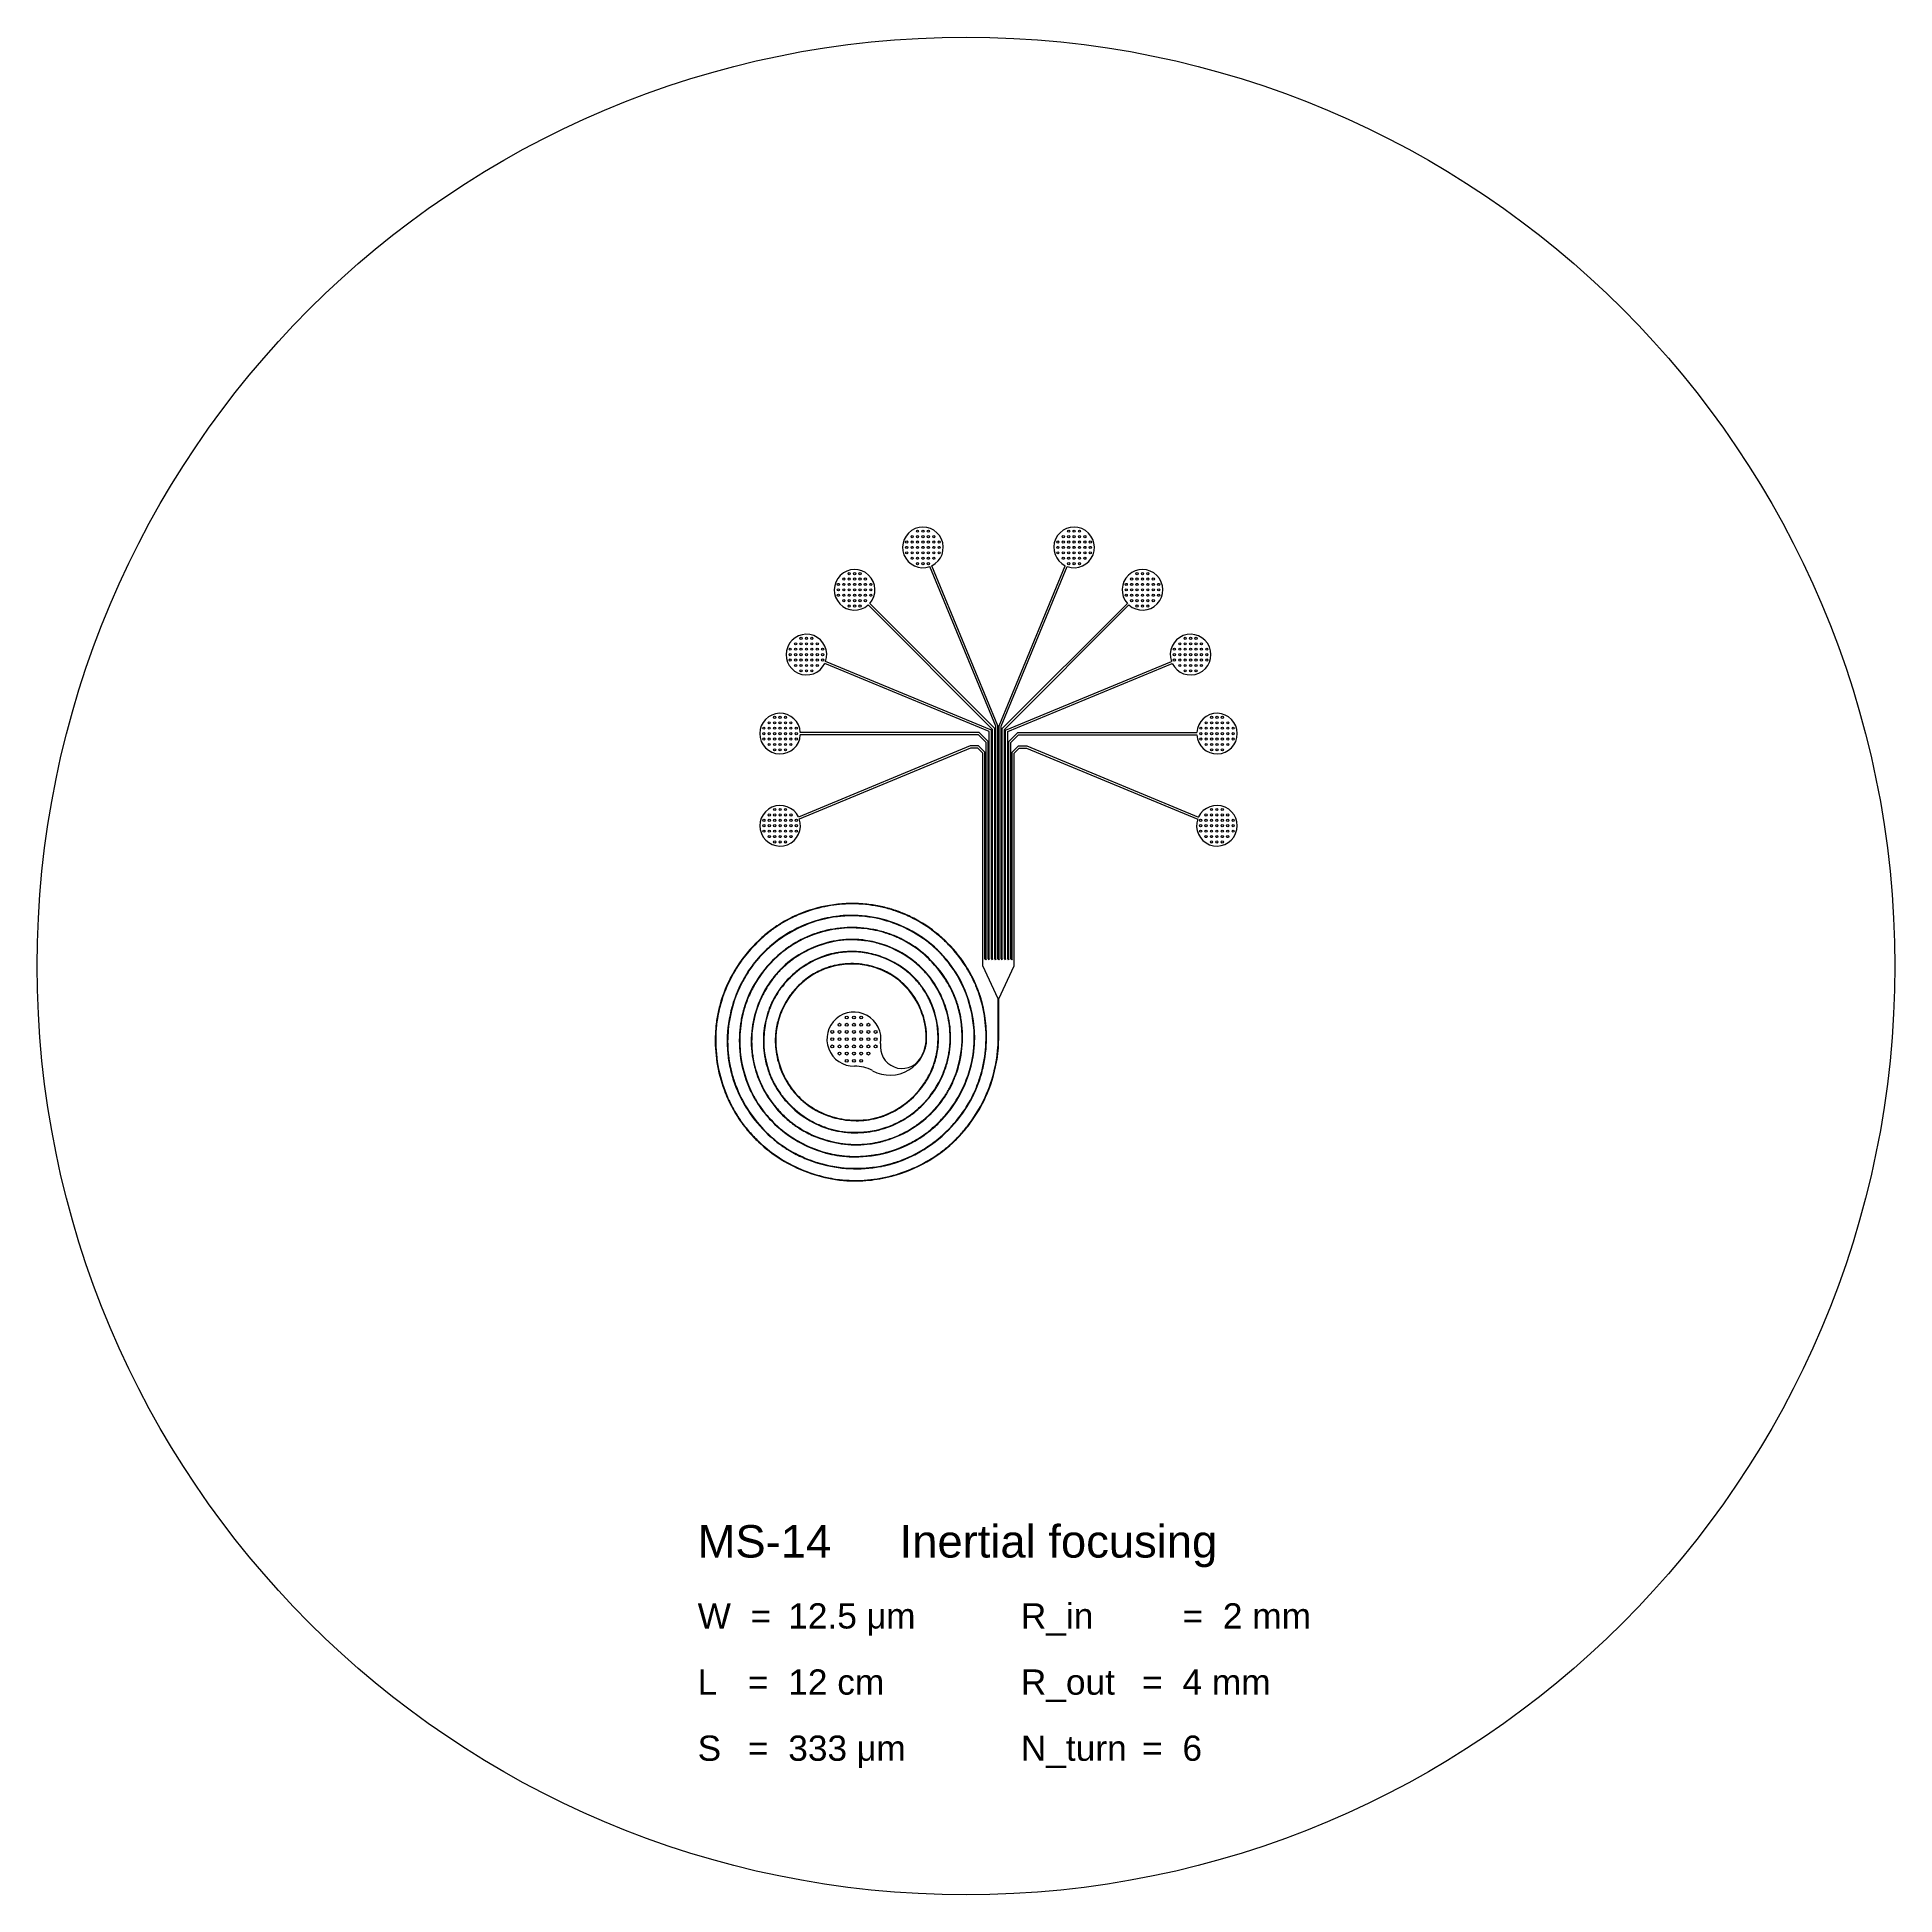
# Model space of a CAD drawing. Header units: millimetres. Extents: x 18289 to 282074, y 113800 to 372198.
# Drawn here: x 18289 to 69789, y 113800 to 165300 of the extents above; entities that cross this region are included whole.
import ezdxf

# ---------------------------------------------------------------- set-up
doc = ezdxf.new("R2010")
doc.units = ezdxf.units.MM
doc.layers.add('Clear', color=140, linetype='Continuous')
doc.layers.add('Opaque', color=30, linetype='Continuous')
doc.styles.get("Standard").update_dxf_attribs({"font": 'arial.ttf'})

msp = doc.modelspace()

# ---------------------------------------------------------------- texts
at = {"layer": 'Clear', "insert": (36599, 124050), "char_height": 280, "attachment_point": 1}
msp.add_mtext_dynamic_manual_height_columns('{\\H3.2143x;MS-14^I^IInertial focusing\\H0.83335x;\\P\\H0.53332x; \\P\\H1.75x;W  =^I 12.5 \\fSymbol|b0|i0|c2|p18;m\\fArial|b0|i0|c0|p34;m^I^I^IR_in ^I^I=^I2 mm\\H1.0714x; \\P\\H0.53332x; \\P\\H1.75x;L^I =^I 12 cm^I^I^I^IR_out ^I=^I4 mm\\H1.0714x;\\P\\H0.53332x; \\P\\H1.7501x;S ^I =^I 333 \\fSymbol|b0|i0|c2|p18;m\\fArial|b0|i0|c0|p34;m^I^I^IN_turn^I=^I6\\H1.0714x;^I}', width=17445.26, gutter_width=12.5, heights=[7318], dxfattribs=at)

# ---------------------------------------------------------------- linework, layer by layer
at = {"layer": 'Clear'}
for p, q in [((44865, 146200), (43033, 150624)), ((44925, 146212), (43088, 150647)), ((44955, 146212), (46792, 150647)), ((45015, 146200), (46847, 150624)), ((44775, 146110), (41326, 149559)), ((44835, 146135), (41368, 149602)), ((45045, 146135), (48512, 149602)), ((45105, 146110), (48555, 149559)), ((44685, 146050), (40123, 147940)), ((44745, 146090), (40146, 147995)), ((45135, 146090), (49735, 147995)), ((45195, 146050), (49757, 147940)), ((44408, 146022), (39445, 146022)), ((44383, 145962), (39445, 145962)), ((44595, 145750), (44383, 145962)), ((44655, 145775), (44408, 146022)), ((44595, 139750), (44595, 145750)), ((44655, 139750), (44655, 145775)), ((44685, 139750), (44685, 146050)), ((44745, 139750), (44745, 146090)), ((44775, 139750), (44775, 146110)), ((44835, 139750), (44835, 146135)), ((44865, 139750), (44865, 146200)), ((44925, 139750), (44925, 146212)), ((44955, 139750), (44955, 146212)), ((45015, 139750), (45015, 146200)), ((45045, 139750), (45045, 146135)), ((45105, 139750), (45105, 146110)), ((45135, 139750), (45135, 146090)), ((45195, 139750), (45195, 146050)), ((45225, 145775), (45472, 146022)), ((45225, 139750), (45225, 145775)), ((45285, 145750), (45497, 145962)), ((45285, 139750), (45285, 145750)), ((45472, 146022), (50436, 146022)), ((45497, 145962), (50436, 145962)), ((44152, 145651), (39394, 143680)), ((44164, 145591), (39416, 143625)), ((44389, 145651), (44152, 145651)), ((44364, 145591), (44164, 145591)), ((44505, 145450), (44364, 145591)), ((44565, 145475), (44389, 145651)), ((44505, 139550), (44505, 145450)), ((44565, 139750), (44565, 145475)), ((45315, 145475), (45492, 145651)), ((45315, 139750), (45315, 145475)), ((45375, 145450), (45517, 145591)), ((45375, 139550), (45375, 145450)), ((45492, 145651), (45728, 145651)), ((45517, 145591), (45717, 145591)), ((45717, 145591), (50464, 143625)), ((45728, 145651), (50487, 143680)), ((44565, 139750), (44580, 139724)), ((44595, 139750), (44580, 139724)), ((44655, 139750), (44670, 139724)), ((44685, 139750), (44670, 139724)), ((44745, 139750), (44760, 139724)), ((44775, 139750), (44760, 139724)), ((44835, 139750), (44850, 139724)), ((44865, 139750), (44850, 139724)), ((44925, 139750), (44940, 139724)), ((44955, 139750), (44940, 139724)), ((45015, 139750), (45030, 139724)), ((45045, 139750), (45030, 139724)), ((45105, 139750), (45120, 139724)), ((45135, 139750), (45120, 139724)), ((45195, 139750), (45210, 139724)), ((45225, 139750), (45210, 139724)), ((45285, 139750), (45300, 139724)), ((45315, 139750), (45300, 139724)), ((44934, 138636), (44505, 139550)), ((44946, 138636), (45375, 139550)), ((44934, 137522), (44934, 138636)), ((44946, 137522), (44946, 138636))]:
    msp.add_line(p, q, dxfattribs=at)
for centre, radius, start, end in [((42845, 151154), 563, 295.5572, 289.4428), ((47035, 151154), 563, 250.5572, 244.4428), ((40950, 149978), 563, 318.0572, 311.9428), ((48931, 149978), 563, 228.0572, 221.9428), ((39615, 148182), 563, 340.5572, 334.4428), ((50265, 148182), 563, 205.5572, 199.4428), ((38883, 145992), 563, 3.0572, 356.9428), ((50997, 145992), 563, 183.0572, 176.9428), ((38886, 143438), 563, 25.5572, 19.4428), ((50994, 143438), 563, 160.5572, 154.4428), ((40932, 137522), 750, 350.8837, 271.0177), ((41933, 137537), 1014, 241.242, 0.5181), ((41933, 137534), 1001, 325.7216, 0.696), ((42265, 137308), 600, 170.8837, 325.7216), ((40963, 135773), 1000, 61.1599, 91.0177)]:
    msp.add_arc(centre, radius, start, end, dxfattribs=at)
for points, knots in [([(42947, 137547), (42947, 137557), (42947, 137567), (42947, 137593), (42947, 137608), (42946, 137628), (42946, 137633), (42946, 137646), (42945, 137654), (42945, 137669), (42944, 137676), (42943, 137699), (42942, 137715), (42938, 137761), (42935, 137791), (42923, 137882), (42912, 137943), (42861, 138167), (42804, 138327), (42652, 138631), (42558, 138774), (42337, 139033), (42211, 139149), (42051, 139261), (42033, 139273), (41976, 139310), (41938, 139332), (41861, 139376), (41821, 139396), (41700, 139453), (41617, 139485), (41336, 139576), (41130, 139610), (40716, 139620), (40507, 139596), (40265, 139529), (40224, 139516), (40154, 139492), (40125, 139481), (40080, 139463), (40062, 139456), (40029, 139442), (40013, 139435), (39982, 139420), (39966, 139413), (39935, 139397), (39919, 139389), (39873, 139365), (39842, 139348), (39753, 139295), (39694, 139256), (39526, 139131), (39421, 139037), (39231, 138830), (39145, 138717), (38982, 138451), (38909, 138295), (38842, 138094), (38831, 138055), (38811, 137982), (38803, 137948), (38790, 137884), (38784, 137854), (38776, 137804), (38773, 137785), (38764, 137722), (38760, 137678), (38754, 137591), (38752, 137548), (38751, 137417), (38755, 137329), (38787, 137047), (38835, 136854), (38980, 136485), (39076, 136309), (39221, 136113), (39249, 136078), (39335, 135975), (39397, 135910), (39478, 135836), (39492, 135823), (39521, 135797), (39536, 135785), (39566, 135760), (39581, 135748), (39627, 135712), (39658, 135689), (39754, 135623), (39820, 135582), (40055, 135453), (40234, 135383), (40605, 135287), (40797, 135262), (41182, 135260), (41375, 135283), (41582, 135337), (41601, 135342), (41637, 135353), (41654, 135358), (41688, 135369), (41705, 135374), (41762, 135394), (41802, 135409), (41920, 135458), (41997, 135495), (42236, 135628), (42389, 135739), (42666, 135995), (42790, 136139), (43000, 136454), (43086, 136624), (43164, 136846), (43177, 136887), (43195, 136947), (43199, 136965), (43208, 137000), (43213, 137017), (43225, 137070), (43233, 137105), (43252, 137212), (43262, 137284), (43285, 137555), (43276, 137756), (43211, 138152), (43153, 138346), (42992, 138716), (42889, 138891), (42742, 139076), (42721, 139102), (42686, 139142), (42672, 139157), (42645, 139187), (42632, 139201), (42590, 139244), (42562, 139272), (42503, 139327), (42473, 139353), (42381, 139430), (42317, 139479), (42118, 139614), (41976, 139691), (41679, 139817), (41524, 139866), (41208, 139933), (41046, 139951), (40840, 139953), (40797, 139952), (40667, 139946), (40580, 139937), (40472, 139920), (40450, 139916), (40405, 139908), (40383, 139903), (40317, 139889), (40274, 139878), (40144, 139841), (40058, 139811), (39807, 139709), (39647, 139622), (39348, 139415), (39209, 139296), (38960, 139030), (38849, 138884), (38734, 138688), (38712, 138649), (38677, 138581), (38662, 138552), (38639, 138502), (38630, 138482), (38613, 138441), (38604, 138420), (38587, 138379), (38579, 138358), (38555, 138290), (38539, 138243), (38496, 138100), (38474, 138003), (38422, 137702), (38412, 137494), (38441, 137081), (38481, 136876), (38560, 136632), (38577, 136585), (38609, 136503), (38624, 136467), (38654, 136401), (38667, 136372), (38696, 136315), (38711, 136287), (38756, 136204), (38788, 136150), (38891, 135993), (38967, 135893), (39203, 135627), (39379, 135474), (39766, 135219), (39977, 135117), (40229, 135036), (40260, 135027), (40320, 135010), (40351, 135002), (40413, 134988), (40444, 134981), (40537, 134963), (40599, 134953), (40788, 134930), (40915, 134924), (41261, 134933), (41479, 134965), (41902, 135083), (42107, 135168), (42320, 135291), (42341, 135304), (42384, 135331), (42405, 135344), (42446, 135372), (42467, 135386), (42547, 135442), (42605, 135487), (42774, 135629), (42878, 135733), (43069, 135958), (43155, 136078), (43302, 136321), (43363, 136443), (43437, 136622), (43457, 136676), (43512, 136838), (43542, 136949), (43569, 137088), (43574, 137114), (43582, 137168), (43586, 137194), (43593, 137247), (43596, 137274), (43605, 137363), (43609, 137426), (43615, 137614), (43609, 137740), (43570, 138089), (43517, 138311), (43358, 138735), (43253, 138938), (43091, 139170), (43059, 139214), (43004, 139282), (42984, 139307), (42941, 139356), (42920, 139380), (42849, 139456), (42799, 139506), (42642, 139651), (42529, 139739), (42212, 139951), (41996, 140058), (41602, 140195), (41429, 140237), (41205, 140268), (41156, 140274), (41079, 140280), (41051, 140282), (40999, 140285), (40976, 140286), (40930, 140287), (40906, 140287), (40824, 140287), (40765, 140285), (40589, 140273), (40472, 140258), (40112, 140187), (39875, 140107), (39427, 139887), (39217, 139748), (38986, 139544), (38944, 139504), (38886, 139445), (38868, 139427), (38834, 139390), (38817, 139372), (38766, 139315), (38734, 139276), (38640, 139158), (38581, 139075), (38402, 138790), (38300, 138574), (38153, 138123), (38107, 137888), (38087, 137597), (38084, 137544), (38084, 137449), (38084, 137408), (38086, 137341), (38088, 137314), (38091, 137257), (38094, 137227), (38100, 137167), (38103, 137137), (38115, 137047), (38125, 136987), (38160, 136809), (38191, 136692), (38307, 136345), (38414, 136122), (38680, 135708), (38839, 135518), (39063, 135313), (39105, 135276), (39176, 135218), (39204, 135196), (39260, 135154), (39289, 135134), (39346, 135094), (39375, 135074), (39464, 135017), (39525, 134982), (39710, 134882), (39839, 134824), (40197, 134693), (40432, 134637), (40910, 134584), (41153, 134586), (41425, 134624), (41457, 134629), (41521, 134640), (41552, 134646), (41616, 134659), (41647, 134666), (41742, 134690), (41804, 134707), (41989, 134766), (42110, 134814), (42453, 134976), (42666, 135110), (43053, 135428), (43227, 135611), (43409, 135859), (43441, 135906), (43487, 135977), (43501, 136000), (43530, 136047), (43543, 136071), (43570, 136119), (43584, 136143), (43622, 136216), (43646, 136265), (43715, 136415), (43755, 136518), (43868, 136859), (43916, 137107), (43954, 137607), (43942, 137859), (43889, 138163), (43878, 138218), (43855, 138315), (43844, 138356), (43825, 138425), (43817, 138452), (43800, 138506), (43791, 138533), (43772, 138587), (43763, 138614), (43725, 138713), (43695, 138784), (43595, 138995), (43518, 139131), (43288, 139472), (43118, 139667), (42736, 140010), (42523, 140158), (42254, 140298), (42213, 140318), (42144, 140350), (42116, 140362), (42061, 140386), (42033, 140397), (41948, 140430), (41892, 140450), (41719, 140505), (41602, 140535), (41240, 140606), (40990, 140624), (40492, 140603), (40243, 140563), (39948, 140477), (39894, 140460), (39800, 140427), (39760, 140412), (39692, 140385), (39664, 140373), (39608, 140349), (39581, 140336), (39526, 140311), (39499, 140297), (39405, 140249), (39339, 140212), (39145, 140094), (39021, 140006), (38690, 139732), (38498, 139526), (38173, 139071), (38040, 138822), (37931, 138526), (37919, 138493), (37899, 138431), (37891, 138403), (37874, 138347), (37866, 138319), (37851, 138263), (37844, 138234), (37824, 138149), (37812, 138091), (37782, 137918), (37768, 137802), (37743, 137419), (37759, 137150), (37856, 136623), (37937, 136366), (38075, 136068), (38101, 136015), (38150, 135922), (38172, 135883), (38212, 135816), (38228, 135789), (38262, 135735), (38280, 135708), (38334, 135629), (38371, 135578), (38488, 135426), (38572, 135330), (38849, 135047), (39061, 134879), (39519, 134597), (39766, 134484), (40080, 134385), (40137, 134369), (40245, 134342), (40296, 134331), (40372, 134315), (40397, 134311), (40447, 134302), (40472, 134298), (40548, 134287), (40599, 134280), (40751, 134265), (40854, 134260), (41264, 134258), (41572, 134300), (42167, 134467), (42454, 134591), (42772, 134788), (42825, 134823), (42903, 134877), (42928, 134896), (42978, 134933), (43002, 134952), (43079, 135013), (43130, 135056), (43279, 135191), (43373, 135287), (43688, 135653), (43876, 135954), (44151, 136600), (44239, 136945), (44271, 137327), (44273, 137358), (44276, 137419), (44278, 137449), (44280, 137540), (44280, 137601), (44275, 137784), (44264, 137906), (44206, 138316), (44128, 138601), (43901, 139144), (43753, 139401), (43536, 139684), (43497, 139732), (43423, 139818), (43390, 139855), (43334, 139913), (43313, 139935), (43236, 140012), (43177, 140067), (42996, 140223), (42868, 140318), (42484, 140564), (42213, 140692), (41646, 140876), (41351, 140933), (40989, 140952), (40926, 140954), (40829, 140954), (40795, 140953), (40733, 140951), (40704, 140950), (40621, 140945), (40566, 140940), (40404, 140922), (40296, 140905), (39975, 140837), (39765, 140772), (39292, 140575), (39035, 140428), (38731, 140201), (38665, 140146), (38470, 139977), (38349, 139854), (38217, 139697), (38196, 139672), (38129, 139588), (38085, 139528), (37958, 139345), (37882, 139217), (37669, 138804), (37563, 138503), (37431, 137883), (37406, 137564), (37429, 137181), (37434, 137115), (37446, 137014), (37451, 136978), (37462, 136906), (37468, 136870), (37481, 136798), (37489, 136762), (37512, 136657), (37529, 136588), (37587, 136383), (37635, 136248), (37803, 135850), (37948, 135595), (38295, 135128), (38497, 134915), (38772, 134689), (38822, 134650), (38913, 134583), (38954, 134554), (39030, 134503), (39064, 134481), (39160, 134422), (39221, 134387), (39346, 134320), (39410, 134288), (39603, 134200), (39735, 134148), (40140, 134018), (40421, 133962), (40989, 133917), (41276, 133927), (41621, 133981), (41684, 133992), (41794, 134016), (41842, 134027), (41919, 134047), (41947, 134055), (42003, 134071), (42031, 134079), (42129, 134110), (42199, 134134), (42405, 134213), (42539, 134275), (42957, 134498), (43226, 134691), (43704, 135141), (43914, 135398), (44121, 135738), (44154, 135797), (44203, 135887), (44218, 135918), (44249, 135980), (44264, 136011), (44293, 136074), (44306, 136105), (44333, 136169), (44346, 136201), (44384, 136297), (44407, 136363), (44471, 136560), (44506, 136694), (44589, 137101), (44614, 137379), (44606, 137756), (44600, 137854), (44571, 138149), (44536, 138344), (44466, 138607), (44445, 138678), (44405, 138799), (44387, 138849), (44356, 138929), (44344, 138960), (44319, 139020), (44306, 139050), (44280, 139109), (44266, 139139), (44224, 139226), (44194, 139284), (44100, 139455), (44031, 139566), (43787, 139916), (43588, 140140), (43144, 140535), (42899, 140708), (42578, 140880), (42519, 140910), (42403, 140964), (42346, 140989), (42239, 141033), (42190, 141052), (42110, 141080), (42080, 141090), (42020, 141110), (41990, 141119), (41899, 141146), (41837, 141163), (41653, 141208), (41528, 141231), (41099, 141289), (40791, 141294), (40180, 141230), (39878, 141162), (39525, 141035), (39463, 141011), (39328, 140954), (39257, 140921), (39140, 140863), (39093, 140838), (38989, 140781), (38933, 140747), (38822, 140678), (38767, 140641), (38598, 140522), (38488, 140435), (38147, 140132), (37937, 139894), (37580, 139374), (37432, 139092), (37298, 138733), (37276, 138670), (37241, 138559), (37228, 138512), (37202, 138418), (37191, 138372), (37173, 138294), (37166, 138262), (37153, 138199), (37147, 138167), (37131, 138071), (37121, 138008), (37098, 137815), (37089, 137686), (37083, 137298), (37104, 137038), (37197, 136527), (37269, 136276), (37393, 135962), (37424, 135890), (37523, 135678), (37598, 135541), (37708, 135365), (37735, 135323), (37783, 135254), (37802, 135227), (37841, 135173), (37861, 135146), (37922, 135067), (37964, 135015), (38094, 134863), (38186, 134766), (38477, 134491), (38691, 134326), (39147, 134044), (39389, 133925), (39894, 133738), (40155, 133671), (40459, 133626), (40497, 133621), (40571, 133612), (40609, 133609), (40684, 133602), (40722, 133599), (40798, 133595), (40835, 133594), (40949, 133591), (41025, 133591), (41311, 133601), (41522, 133625), (42071, 133733), (42405, 133845), (43033, 134150), (43328, 134343), (43616, 134596), (43640, 134618), (43688, 134663), (43712, 134685), (43759, 134731), (43783, 134754), (43851, 134825), (43896, 134873), (44026, 135020), (44108, 135123), (44338, 135444), (44471, 135673), (44721, 136221), (44824, 136548), (44923, 137093), (44943, 137307), (44946, 137522)], [0.016829, 0.016829, 0.016829, 0.016829, 0.028439, 0.028439, 0.050218, 0.050218, 0.057686, 0.057686, 0.069084, 0.069084, 0.080481, 0.080481, 0.103276, 0.103276, 0.148866, 0.148866, 0.240046, 0.240046, 0.489338, 0.489338, 0.73863, 0.73863, 0.987922, 0.987922, 1.020599, 1.020599, 1.084967, 1.084967, 1.149335, 1.149335, 1.27807, 1.27807, 1.574759, 1.574759, 1.871447, 1.871447, 1.932614, 1.932614, 1.975954, 1.975954, 2.002298, 2.002298, 2.026917, 2.026917, 2.051537, 2.051537, 2.076156, 2.076156, 2.125395, 2.125395, 2.223874, 2.223874, 2.42083, 2.42083, 2.617787, 2.617787, 2.855829, 2.855829, 2.912085, 2.912085, 2.960305, 2.960305, 3.002607, 3.002607, 3.02998, 3.02998, 3.090057, 3.090057, 3.150135, 3.150135, 3.27029, 3.27029, 3.540272, 3.540272, 3.810254, 3.810254, 3.87094, 3.87094, 3.992312, 3.992312, 4.018386, 4.018386, 4.044459, 4.044459, 4.070532, 4.070532, 4.122678, 4.122678, 4.22697, 4.22697, 4.482345, 4.482345, 4.73772, 4.73772, 4.993095, 4.993095, 5.019172, 5.019172, 5.042474, 5.042474, 5.065775, 5.065775, 5.121997, 5.121997, 5.233997, 5.233997, 5.479348, 5.479348, 5.724699, 5.724699, 5.970051, 5.970051, 6.026743, 6.026743, 6.049945, 6.049945, 6.073146, 6.073146, 6.119548, 6.119548, 6.212353, 6.212353, 6.467766, 6.467766, 6.723178, 6.723178, 6.978591, 6.978591, 7.020646, 7.020646, 7.045739, 7.045739, 7.070833, 7.070833, 7.121019, 7.121019, 7.171206, 7.171206, 7.271579, 7.271579, 7.472326, 7.472326, 7.673072, 7.673072, 7.873819, 7.873819, 7.927364, 7.927364, 8.034455, 8.034455, 8.062109, 8.062109, 8.089762, 8.089762, 8.145069, 8.145069, 8.255683, 8.255683, 8.476911, 8.476911, 8.698139, 8.698139, 8.919367, 8.919367, 8.973011, 8.973011, 9.01203, 9.01203, 9.038758, 9.038758, 9.065704, 9.065704, 9.092649, 9.092649, 9.152261, 9.152261, 9.271486, 9.271486, 9.518096, 9.518096, 9.764707, 9.764707, 9.822877, 9.822877, 9.869531, 9.869531, 9.907343, 9.907343, 9.945154, 9.945154, 10.018875, 10.018875, 10.166316, 10.166316, 10.43718, 10.43718, 10.708044, 10.708044, 10.744717, 10.744717, 10.781391, 10.781391, 10.818065, 10.818065, 10.891413, 10.891413, 11.038108, 11.038108, 11.290452, 11.290452, 11.542797, 11.542797, 11.571245, 11.571245, 11.599693, 11.599693, 11.628141, 11.628141, 11.711719, 11.711719, 11.878877, 11.878877, 12.046035, 12.046035, 12.199991, 12.199991, 12.264405, 12.264405, 12.393234, 12.393234, 12.42338, 12.42338, 12.453527, 12.453527, 12.483673, 12.483673, 12.553922, 12.553922, 12.694422, 12.694422, 12.946272, 12.946272, 13.198123, 13.198123, 13.258546, 13.258546, 13.294294, 13.294294, 13.330042, 13.330042, 13.408415, 13.408415, 13.56516, 13.56516, 13.827175, 13.827175, 14.020453, 14.020453, 14.073825, 14.073825, 14.104401, 14.104401, 14.129622, 14.129622, 14.154842, 14.154842, 14.21875, 14.21875, 14.346566, 14.346566, 14.614723, 14.614723, 14.88288, 14.88288, 14.9446, 14.9446, 14.971598, 14.971598, 14.998596, 14.998596, 15.05248, 15.05248, 15.16025, 15.16025, 15.411474, 15.411474, 15.662699, 15.662699, 15.719498, 15.719498, 15.762303, 15.762303, 15.790601, 15.790601, 15.822342, 15.822342, 15.854083, 15.854083, 15.917565, 15.917565, 16.044529, 16.044529, 16.300889, 16.300889, 16.557249, 16.557249, 16.615714, 16.615714, 16.65203, 16.65203, 16.688345, 16.688345, 16.724661, 16.724661, 16.797292, 16.797292, 16.942554, 16.942554, 17.189432, 17.189432, 17.436309, 17.436309, 17.469326, 17.469326, 17.502343, 17.502343, 17.53536, 17.53536, 17.60135, 17.60135, 17.73333, 17.73333, 17.986295, 17.986295, 18.239259, 18.239259, 18.296516, 18.296516, 18.324082, 18.324082, 18.351648, 18.351648, 18.379214, 18.379214, 18.434346, 18.434346, 18.54461, 18.54461, 18.794397, 18.794397, 19.044185, 19.044185, 19.100055, 19.100055, 19.142852, 19.142852, 19.170866, 19.170866, 19.198879, 19.198879, 19.226892, 19.226892, 19.30368, 19.30368, 19.457256, 19.457256, 19.709144, 19.709144, 19.961032, 19.961032, 20.005765, 20.005765, 20.035141, 20.035141, 20.064517, 20.064517, 20.123269, 20.123269, 20.240774, 20.240774, 20.482051, 20.482051, 20.723329, 20.723329, 20.778342, 20.778342, 20.819178, 20.819178, 20.848763, 20.848763, 20.877754, 20.877754, 20.906744, 20.906744, 20.979396, 20.979396, 21.1247, 21.1247, 21.391035, 21.391035, 21.65737, 21.65737, 21.690745, 21.690745, 21.718448, 21.718448, 21.746152, 21.746152, 21.773855, 21.773855, 21.829261, 21.829261, 21.940073, 21.940073, 22.191822, 22.191822, 22.443572, 22.443572, 22.499053, 22.499053, 22.541485, 22.541485, 22.571261, 22.571261, 22.601038, 22.601038, 22.66059, 22.66059, 22.779694, 22.779694, 23.029139, 23.029139, 23.278583, 23.278583, 23.333504, 23.333504, 23.381236, 23.381236, 23.404772, 23.404772, 23.428309, 23.428309, 23.475382, 23.475382, 23.569527, 23.569527, 23.852277, 23.852277, 24.135026, 24.135026, 24.193072, 24.193072, 24.221292, 24.221292, 24.249512, 24.249512, 24.310307, 24.310307, 24.431897, 24.431897, 24.748656, 24.748656, 25.065414, 25.065414, 25.092715, 25.092715, 25.120016, 25.120016, 25.174619, 25.174619, 25.283823, 25.283823, 25.545548, 25.545548, 25.807272, 25.807272, 25.862445, 25.862445, 25.906857, 25.906857, 25.933587, 25.933587, 26.004079, 26.004079, 26.145063, 26.145063, 26.406656, 26.406656, 26.668249, 26.668249, 26.72398, 26.72398, 26.753106, 26.753106, 26.778392, 26.778392, 26.826018, 26.826018, 26.92127, 26.92127, 27.111774, 27.111774, 27.36644, 27.36644, 27.440793, 27.440793, 27.589498, 27.589498, 27.617845, 27.617845, 27.681925, 27.681925, 27.810087, 27.810087, 28.081464, 28.081464, 28.352841, 28.352841, 28.408935, 28.408935, 28.439936, 28.439936, 28.470937, 28.470937, 28.501937, 28.501937, 28.562459, 28.562459, 28.683502, 28.683502, 28.929721, 28.929721, 29.175941, 29.175941, 29.22945, 29.22945, 29.271349, 29.271349, 29.306151, 29.306151, 29.365626, 29.365626, 29.425101, 29.425101, 29.544051, 29.544051, 29.781951, 29.781951, 30.01985, 30.01985, 30.072692, 30.072692, 30.113732, 30.113732, 30.138008, 30.138008, 30.162285, 30.162285, 30.223362, 30.223362, 30.345518, 30.345518, 30.616339, 30.616339, 30.88716, 30.88716, 30.942948, 30.942948, 30.971256, 30.971256, 30.999564, 30.999564, 31.027872, 31.027872, 31.05618, 31.05618, 31.112797, 31.112797, 31.226029, 31.226029, 31.452495, 31.452495, 31.532894, 31.532894, 31.693692, 31.693692, 31.753811, 31.753811, 31.797128, 31.797128, 31.823473, 31.823473, 31.849818, 31.849818, 31.876162, 31.876162, 31.928852, 31.928852, 32.034232, 32.034232, 32.27367, 32.27367, 32.513109, 32.513109, 32.566113, 32.566113, 32.616263, 32.616263, 32.65856, 32.65856, 32.683891, 32.683891, 32.709222, 32.709222, 32.759885, 32.759885, 32.861209, 32.861209, 33.105491, 33.105491, 33.349773, 33.349773, 33.403169, 33.403169, 33.465158, 33.465158, 33.507093, 33.507093, 33.55894, 33.55894, 33.610786, 33.610786, 33.722165, 33.722165, 33.970245, 33.970245, 34.218325, 34.218325, 34.270983, 34.270983, 34.309395, 34.309395, 34.346782, 34.346782, 34.372025, 34.372025, 34.397268, 34.397268, 34.447754, 34.447754, 34.548726, 34.548726, 34.75067, 34.75067, 34.952615, 34.952615, 35.013101, 35.013101, 35.134074, 35.134074, 35.173274, 35.173274, 35.198919, 35.198919, 35.224565, 35.224565, 35.276136, 35.276136, 35.379279, 35.379279, 35.585564, 35.585564, 35.791849, 35.791849, 35.998135, 35.998135, 36.026801, 36.026801, 36.055689, 36.055689, 36.084577, 36.084577, 36.113465, 36.113465, 36.171242, 36.171242, 36.33245, 36.33245, 36.597413, 36.597413, 36.862376, 36.862376, 36.887155, 36.887155, 36.911935, 36.911935, 36.936714, 36.936714, 36.986273, 36.986273, 37.085391, 37.085391, 37.283627, 37.283627, 37.538594, 37.538594, 37.699112, 37.699112, 37.699112, 37.699112]), ([(42934, 137547), (42934, 137557), (42935, 137566), (42934, 137594), (42934, 137610), (42934, 137631), (42933, 137637), (42933, 137648), (42933, 137653), (42932, 137670), (42931, 137681), (42929, 137714), (42927, 137736), (42921, 137802), (42915, 137845), (42893, 137976), (42873, 138062), (42774, 138388), (42656, 138616), (42470, 138858), (42436, 138898), (42331, 139015), (42255, 139088), (42136, 139184), (42098, 139213), (42041, 139253), (42022, 139265), (41968, 139300), (41931, 139322), (41819, 139384), (41741, 139421), (41502, 139516), (41334, 139560), (40830, 139629), (40483, 139597), (40139, 139473), (40115, 139464), (40075, 139448), (40058, 139441), (40020, 139424), (39999, 139415), (39957, 139394), (39936, 139384), (39873, 139351), (39832, 139328), (39712, 139254), (39635, 139199), (39356, 138971), (39181, 138764), (39006, 138460), (38969, 138386), (38869, 138156), (38821, 137995), (38789, 137809), (38786, 137789), (38780, 137748), (38778, 137728), (38771, 137667), (38768, 137627), (38762, 137506), (38763, 137425), (38784, 137111), (38837, 136880), (38946, 136606), (38970, 136552), (39077, 136334), (39178, 136180), (39333, 135998), (39370, 135958), (39435, 135893), (39462, 135867), (39507, 135826), (39525, 135810), (39563, 135779), (39581, 135764), (39639, 135719), (39678, 135690), (39799, 135608), (39883, 135559), (40145, 135429), (40331, 135364), (40716, 135283), (40913, 135267), (41161, 135278), (41212, 135283), (41365, 135300), (41466, 135319), (41583, 135350), (41600, 135355), (41632, 135364), (41645, 135368), (41673, 135377), (41687, 135382), (41729, 135396), (41756, 135405), (41838, 135437), (41893, 135460), (42053, 135537), (42156, 135597), (42494, 135829), (42705, 136040), (42902, 136330), (42933, 136378), (43018, 136525), (43068, 136628), (43127, 136778), (43143, 136823), (43164, 136887), (43169, 136905), (43179, 136939), (43184, 136955), (43192, 136987), (43196, 137003), (43208, 137050), (43215, 137082), (43234, 137179), (43244, 137244), (43265, 137440), (43268, 137572), (43241, 137996), (43170, 138287), (43026, 138606), (43001, 138656), (42922, 138802), (42862, 138897), (42766, 139026), (42735, 139066), (42691, 139117), (42680, 139130), (42633, 139183), (42596, 139221), (42520, 139295), (42481, 139330), (42359, 139433), (42273, 139496), (41939, 139709), (41665, 139821), (41094, 139946), (40796, 139958), (40484, 139909), (40464, 139906), (40424, 139898), (40404, 139894), (40343, 139882), (40303, 139872), (40184, 139840), (40106, 139815), (39788, 139693), (39560, 139561), (39307, 139358), (39258, 139316), (39116, 139183), (39028, 139087), (38916, 138943), (38884, 138901), (38795, 138770), (38741, 138679), (38680, 138560), (38668, 138534), (38647, 138489), (38638, 138469), (38622, 138430), (38614, 138411), (38598, 138371), (38590, 138352), (38569, 138292), (38555, 138252), (38518, 138130), (38497, 138048), (38448, 137798), (38432, 137627), (38434, 137117), (38503, 136777), (38650, 136440), (38660, 136417), (38681, 136373), (38692, 136350), (38715, 136306), (38726, 136285), (38762, 136219), (38787, 136177), (38867, 136051), (38925, 135970), (39171, 135667), (39394, 135470), (39695, 135284), (39748, 135254), (39853, 135199), (39904, 135175), (40007, 135129), (40059, 135108), (40152, 135074), (40192, 135061), (40258, 135041), (40283, 135033), (40334, 135020), (40360, 135013), (40437, 134995), (40489, 134984), (40646, 134958), (40752, 134946), (41165, 134928), (41477, 134968), (41838, 135082), (41902, 135105), (42093, 135182), (42216, 135243), (42356, 135328), (42378, 135341), (42420, 135369), (42442, 135384), (42512, 135432), (42560, 135468), (42700, 135580), (42788, 135662), (43085, 135976), (43261, 136243), (43409, 136586), (43430, 136640), (43489, 136805), (43521, 136919), (43551, 137060), (43556, 137086), (43565, 137138), (43569, 137164), (43577, 137215), (43580, 137241), (43589, 137318), (43593, 137370), (43601, 137525), (43601, 137629), (43581, 137941), (43544, 138147), (43460, 138424), (43434, 138500), (43320, 138787), (43208, 138990), (43054, 139198), (43037, 139220), (43004, 139262), (42988, 139282), (42954, 139322), (42937, 139342), (42886, 139399), (42851, 139436), (42744, 139543), (42668, 139610), (42341, 139870), (42058, 140025), (41694, 140149), (41631, 140168), (41440, 140219), (41310, 140243), (41143, 140262), (41107, 140265), (41045, 140270), (41019, 140271), (40967, 140274), (40940, 140274), (40855, 140275), (40796, 140274), (40620, 140264), (40502, 140250), (40073, 140170), (39769, 140058), (39430, 139863), (39371, 139825), (39196, 139707), (39085, 139618), (38954, 139496), (38927, 139470), (38874, 139415), (38848, 139388), (38797, 139331), (38772, 139302), (38699, 139214), (38653, 139154), (38523, 138966), (38446, 138833), (38228, 138380), (38134, 138036), (38101, 137626), (38098, 137565), (38096, 137461), (38096, 137417), (38099, 137346), (38100, 137318), (38103, 137265), (38105, 137240), (38110, 137190), (38112, 137165), (38121, 137089), (38129, 137039), (38155, 136890), (38178, 136791), (38263, 136498), (38340, 136309), (38532, 135949), (38647, 135779), (38820, 135574), (38863, 135526), (38996, 135387), (39092, 135301), (39212, 135206), (39232, 135191), (39272, 135161), (39292, 135147), (39353, 135104), (39395, 135076), (39521, 134997), (39608, 134949), (39877, 134818), (40065, 134749), (40645, 134600), (41051, 134577), (41471, 134644), (41495, 134648), (41543, 134657), (41566, 134662), (41614, 134672), (41638, 134677), (41708, 134694), (41755, 134707), (41895, 134748), (41987, 134780), (42258, 134890), (42431, 134982), (42679, 135145), (42760, 135205), (43067, 135454), (43269, 135673), (43453, 135947), (43471, 135976), (43503, 136027), (43516, 136049), (43553, 136113), (43577, 136156), (43644, 136287), (43684, 136376), (43792, 136650), (43846, 136840), (43952, 137423), (43948, 137828), (43849, 138290), (43831, 138361), (43802, 138456), (43795, 138481), (43779, 138530), (43770, 138555), (43753, 138604), (43744, 138628), (43716, 138700), (43696, 138748), (43633, 138890), (43585, 138982), (43429, 139252), (43307, 139422), (43116, 139636), (43062, 139693), (42893, 139857), (42771, 139958), (42591, 140086), (42537, 140122), (42421, 140194), (42357, 140230), (42250, 140286), (42207, 140307), (42141, 140337), (42118, 140348), (42072, 140368), (42049, 140377), (41978, 140405), (41931, 140423), (41788, 140471), (41691, 140499), (41396, 140568), (41195, 140595), (40564, 140617), (40130, 140546), (39701, 140375), (39673, 140363), (39620, 140341), (39596, 140330), (39546, 140307), (39522, 140295), (39430, 140249), (39364, 140212), (39169, 140096), (39045, 140008), (38633, 139672), (38381, 139378), (38155, 138992), (38124, 138935), (38037, 138762), (37986, 138642), (37933, 138494), (37925, 138469), (37908, 138418), (37900, 138392), (37885, 138341), (37878, 138315), (37857, 138237), (37845, 138185), (37811, 138027), (37795, 137920), (37761, 137599), (37761, 137382), (37822, 136745), (37945, 136330), (38164, 135924), (38181, 135893), (38212, 135840), (38226, 135817), (38254, 135771), (38269, 135748), (38313, 135680), (38344, 135636), (38440, 135505), (38509, 135422), (38727, 135181), (38889, 135035), (39400, 134658), (39784, 134473), (40228, 134359), (40266, 134350), (40328, 134337), (40352, 134332), (40401, 134323), (40425, 134318), (40498, 134306), (40547, 134299), (40694, 134282), (40793, 134275), (41090, 134268), (41288, 134282), (41600, 134331), (41715, 134355), (42054, 134446), (42275, 134530), (42540, 134665), (42595, 134696), (42722, 134770), (42793, 134815), (42888, 134882), (42913, 134900), (42964, 134938), (42989, 134957), (43039, 134997), (43063, 135017), (43136, 135078), (43183, 135121), (43321, 135252), (43408, 135345), (43652, 135638), (43793, 135853), (43950, 136163), (43988, 136246), (44091, 136501), (44147, 136676), (44203, 136923), (44216, 136991), (44235, 137107), (44241, 137155), (44250, 137236), (44254, 137269), (44258, 137324), (44260, 137347), (44263, 137391), (44264, 137414), (44266, 137481), (44267, 137526), (44267, 137661), (44263, 137750), (44240, 138019), (44211, 138197), (44076, 138740), (43923, 139094), (43679, 139469), (43641, 139524), (43523, 139684), (43438, 139786), (43326, 139904), (43305, 139925), (43264, 139967), (43243, 139987), (43178, 140048), (43134, 140087), (43000, 140202), (42905, 140274), (42612, 140473), (42403, 140586), (41964, 140768), (41736, 140837), (41432, 140895), (41362, 140906), (41150, 140933), (41007, 140942), (40829, 140941), (40794, 140940), (40731, 140938), (40704, 140937), (40650, 140934), (40623, 140932), (40542, 140925), (40488, 140919), (40326, 140897), (40219, 140877), (39902, 140803), (39694, 140733), (39173, 140502), (38873, 140312), (38557, 140036), (38509, 139992), (38421, 139906), (38382, 139865), (38310, 139787), (38278, 139751), (38227, 139690), (38208, 139666), (38169, 139617), (38150, 139593), (38093, 139518), (38057, 139467), (37953, 139311), (37890, 139203), (37661, 138763), (37542, 138406), (37444, 137821), (37427, 137600), (37433, 137306), (37437, 137234), (37448, 137111), (37453, 137060), (37464, 136979), (37468, 136950), (37477, 136891), (37482, 136862), (37493, 136803), (37499, 136774), (37518, 136687), (37532, 136629), (37578, 136457), (37615, 136344), (37742, 136011), (37849, 135796), (38241, 135176), (38592, 134810), (39046, 134507), (39087, 134481), (39169, 134431), (39211, 134407), (39338, 134338), (39424, 134295), (39688, 134177), (39871, 134112), (40509, 133943), (40984, 133910), (41523, 133978), (41596, 133989), (41719, 134012), (41768, 134023), (41865, 134046), (41913, 134058), (41990, 134080), (42021, 134089), (42081, 134108), (42110, 134118), (42200, 134148), (42259, 134170), (42434, 134241), (42548, 134294), (43006, 134538), (43323, 134779), (43669, 135140), (43739, 135220), (43854, 135363), (43901, 135425), (44035, 135616), (44116, 135748), (44202, 135914), (44216, 135942), (44244, 135998), (44257, 136026), (44283, 136083), (44295, 136111), (44332, 136197), (44355, 136255), (44418, 136431), (44455, 136550), (44546, 136914), (44582, 137163), (44615, 137921), (44535, 138434), (44339, 138939), (44327, 138967), (44304, 139024), (44292, 139052), (44254, 139135), (44227, 139191), (44143, 139354), (44082, 139460), (43882, 139769), (43728, 139962), (43475, 140222), (43389, 140303), (43122, 140531), (42930, 140667), (42665, 140820), (42601, 140854), (42408, 140950), (42276, 141007), (42111, 141066), (42083, 141076), (42025, 141095), (41996, 141104), (41908, 141131), (41850, 141147), (41672, 141191), (41552, 141214), (41190, 141266), (40945, 141278), (40590, 141260), (40480, 141250), (40151, 141206), (39934, 141157), (39654, 141068), (39586, 141044), (39382, 140966), (39250, 140906), (39098, 140827), (39076, 140814), (39008, 140777), (38963, 140751), (38874, 140696), (38831, 140668), (38700, 140581), (38615, 140518), (38368, 140319), (38214, 140173), (37946, 139872), (37829, 139720), (37482, 139193), (37302, 138784), (37192, 138320), (37184, 138286), (37170, 138218), (37163, 138184), (37145, 138081), (37135, 138011), (37109, 137803), (37101, 137664), (37097, 137244), (37124, 136963), (37239, 136413), (37325, 136144), (37471, 135817), (37504, 135748), (37610, 135544), (37689, 135412), (37794, 135260), (37812, 135235), (37848, 135185), (37866, 135160), (37903, 135111), (37922, 135087), (37980, 135015), (38020, 134968), (38142, 134830), (38229, 134742), (38499, 134490), (38696, 134340), (39311, 133953), (39764, 133770), (40319, 133660), (40402, 133646), (40515, 133632), (40543, 133628), (40602, 133622), (40632, 133619), (40694, 133614), (40724, 133612), (40816, 133607), (40878, 133605), (41061, 133603), (41184, 133608), (41549, 133640), (41792, 133684), (42450, 133867), (42853, 134052), (43278, 134342), (43340, 134387), (43441, 134465), (43482, 134498), (43562, 134565), (43601, 134599), (43660, 134653), (43681, 134673), (43723, 134713), (43744, 134733), (43805, 134795), (43845, 134836), (43962, 134965), (44036, 135054), (44247, 135330), (44372, 135527), (44730, 136216), (44885, 136750), (44930, 137371), (44933, 137447), (44934, 137522)], [0.016829, 0.016829, 0.016829, 0.016829, 0.028363, 0.028363, 0.051807, 0.051807, 0.060049, 0.060049, 0.06829, 0.06829, 0.084774, 0.084774, 0.11774, 0.11774, 0.183674, 0.183674, 0.315541, 0.315541, 0.689097, 0.689097, 0.766204, 0.766204, 0.920417, 0.920417, 0.990032, 0.990032, 1.022583, 1.022583, 1.084905, 1.084905, 1.209551, 1.209551, 1.458841, 1.458841, 1.94468, 1.94468, 1.981228, 1.981228, 2.006578, 2.006578, 2.039998, 2.039998, 2.073418, 2.073418, 2.140259, 2.140259, 2.27394, 2.27394, 2.649181, 2.649181, 2.76575, 2.76575, 2.998889, 2.998889, 3.027503, 3.027503, 3.056117, 3.056117, 3.112099, 3.112099, 3.224064, 3.224064, 3.546225, 3.546225, 3.627793, 3.627793, 3.87803, 3.87803, 3.952801, 3.952801, 4.002786, 4.002786, 4.035641, 4.035641, 4.068495, 4.068495, 4.134204, 4.134204, 4.265623, 4.265623, 4.52846, 4.52846, 4.791297, 4.791297, 4.859388, 4.859388, 4.995572, 4.995572, 5.019515, 5.019515, 5.038775, 5.038775, 5.058035, 5.058035, 5.096556, 5.096556, 5.174659, 5.174659, 5.330866, 5.330866, 5.714107, 5.714107, 5.787935, 5.787935, 5.935589, 5.935589, 5.997743, 5.997743, 6.022287, 6.022287, 6.043471, 6.043471, 6.064655, 6.064655, 6.107023, 6.107023, 6.191758, 6.191758, 6.361229, 6.361229, 6.7369, 6.7369, 6.807551, 6.807551, 6.948853, 6.948853, 7.012283, 7.012283, 7.034227, 7.034227, 7.101133, 7.101133, 7.16804, 7.16804, 7.301853, 7.301853, 7.666331, 7.666331, 8.030809, 8.030809, 8.056191, 8.056191, 8.081574, 8.081574, 8.13234, 8.13234, 8.233871, 8.233871, 8.551904, 8.551904, 8.630953, 8.630953, 8.78905, 8.78905, 8.853208, 8.853208, 8.981524, 8.981524, 9.016173, 9.016173, 9.041747, 9.041747, 9.067321, 9.067321, 9.092895, 9.092895, 9.144043, 9.144043, 9.246339, 9.246339, 9.450932, 9.450932, 9.857866, 9.857866, 9.887246, 9.887246, 9.916625, 9.916625, 9.946004, 9.946004, 10.004763, 10.004763, 10.12228, 10.12228, 10.466744, 10.466744, 10.538457, 10.538457, 10.60475, 10.60475, 10.670651, 10.670651, 10.720088, 10.720088, 10.750944, 10.750944, 10.781801, 10.781801, 10.843515, 10.843515, 10.966942, 10.966942, 11.324561, 11.324561, 11.403511, 11.403511, 11.561413, 11.561413, 11.590752, 11.590752, 11.62009, 11.62009, 11.688534, 11.688534, 11.825421, 11.825421, 12.182556, 12.182556, 12.248868, 12.248868, 12.381492, 12.381492, 12.41188, 12.41188, 12.441052, 12.441052, 12.470223, 12.470223, 12.528631, 12.528631, 12.645446, 12.645446, 12.879076, 12.879076, 12.968515, 12.968515, 13.224311, 13.224311, 13.25535, 13.25535, 13.284055, 13.284055, 13.31276, 13.31276, 13.368841, 13.368841, 13.481002, 13.481002, 13.830429, 13.830429, 13.90276, 13.90276, 14.047423, 14.047423, 14.086316, 14.086316, 14.114984, 14.114984, 14.143651, 14.143651, 14.20789, 14.20789, 14.336366, 14.336366, 14.682161, 14.682161, 14.758079, 14.758079, 14.909916, 14.909916, 14.950715, 14.950715, 14.991515, 14.991515, 15.032314, 15.032314, 15.113913, 15.113913, 15.277111, 15.277111, 15.65001, 15.65001, 15.714287, 15.714287, 15.760508, 15.760508, 15.789668, 15.789668, 15.816377, 15.816377, 15.843085, 15.843085, 15.896502, 15.896502, 16.003335, 16.003335, 16.217001, 16.217001, 16.430668, 16.430668, 16.497648, 16.497648, 16.631609, 16.631609, 16.657432, 16.657432, 16.683255, 16.683255, 16.7349, 16.7349, 16.838192, 16.838192, 17.044774, 17.044774, 17.455662, 17.455662, 17.480514, 17.480514, 17.505367, 17.505367, 17.53022, 17.53022, 17.579925, 17.579925, 17.679337, 17.679337, 17.878159, 17.878159, 17.980837, 17.980837, 18.279249, 18.279249, 18.314498, 18.314498, 18.339905, 18.339905, 18.389261, 18.389261, 18.487972, 18.487972, 18.685394, 18.685394, 19.082341, 19.082341, 19.155597, 19.155597, 19.181311, 19.181311, 19.207024, 19.207024, 19.232738, 19.232738, 19.284165, 19.284165, 19.38702, 19.38702, 19.592728, 19.592728, 19.67017, 19.67017, 19.825054, 19.825054, 19.887884, 19.887884, 19.959623, 19.959623, 20.006452, 20.006452, 20.031085, 20.031085, 20.055718, 20.055718, 20.104985, 20.104985, 20.203517, 20.203517, 20.400581, 20.400581, 20.818178, 20.818178, 20.847152, 20.847152, 20.873346, 20.873346, 20.899541, 20.899541, 20.97251, 20.97251, 21.118447, 21.118447, 21.483534, 21.483534, 21.5454, 21.5454, 21.669132, 21.669132, 21.694682, 21.694682, 21.720231, 21.720231, 21.74578, 21.74578, 21.796879, 21.796879, 21.899075, 21.899075, 22.103469, 22.103469, 22.503763, 22.503763, 22.536723, 22.536723, 22.562044, 22.562044, 22.587366, 22.587366, 22.638009, 22.638009, 22.739294, 22.739294, 22.941865, 22.941865, 23.331052, 23.331052, 23.367042, 23.367042, 23.389875, 23.389875, 23.412708, 23.412708, 23.458375, 23.458375, 23.549708, 23.549708, 23.732373, 23.732373, 23.840028, 23.840028, 24.055337, 24.055337, 24.112848, 24.112848, 24.189782, 24.189782, 24.218714, 24.218714, 24.247646, 24.247646, 24.276578, 24.276578, 24.334442, 24.334442, 24.450169, 24.450169, 24.681624, 24.681624, 24.764615, 24.764615, 24.930598, 24.930598, 24.993129, 24.993129, 25.036762, 25.036762, 25.066567, 25.066567, 25.086759, 25.086759, 25.106952, 25.106952, 25.147337, 25.147337, 25.228106, 25.228106, 25.389646, 25.389646, 25.729453, 25.729453, 25.788572, 25.788572, 25.906811, 25.906811, 25.932995, 25.932995, 25.95918, 25.95918, 26.011548, 26.011548, 26.116285, 26.116285, 26.32576, 26.32576, 26.535235, 26.535235, 26.597876, 26.597876, 26.723158, 26.723158, 26.754266, 26.754266, 26.778058, 26.778058, 26.80185, 26.80185, 26.849434, 26.849434, 26.944602, 26.944602, 27.134938, 27.134938, 27.441261, 27.441261, 27.498313, 27.498313, 27.547954, 27.547954, 27.589562, 27.589562, 27.616585, 27.616585, 27.643608, 27.643608, 27.697655, 27.697655, 27.805749, 27.805749, 28.125531, 28.125531, 28.315448, 28.315448, 28.377129, 28.377129, 28.42128, 28.42128, 28.446637, 28.446637, 28.471994, 28.471994, 28.497351, 28.497351, 28.548065, 28.548065, 28.649494, 28.649494, 28.852351, 28.852351, 29.272699, 29.272699, 29.313338, 29.313338, 29.353976, 29.353976, 29.435252, 29.435252, 29.597805, 29.597805, 29.989692, 29.989692, 30.051566, 30.051566, 30.093852, 30.093852, 30.134749, 30.134749, 30.16094, 30.16094, 30.18713, 30.18713, 30.239511, 30.239511, 30.344272, 30.344272, 30.670359, 30.670359, 30.758137, 30.758137, 30.822202, 30.822202, 30.950332, 30.950332, 30.975963, 30.975963, 31.001594, 31.001594, 31.027225, 31.027225, 31.078486, 31.078486, 31.181009, 31.181009, 31.386055, 31.386055, 31.801673, 31.801673, 31.826554, 31.826554, 31.851435, 31.851435, 31.901197, 31.901197, 32.000722, 32.000722, 32.19977, 32.19977, 32.294346, 32.294346, 32.483499, 32.483499, 32.541422, 32.541422, 32.657267, 32.657267, 32.681714, 32.681714, 32.706161, 32.706161, 32.755054, 32.755054, 32.852842, 32.852842, 33.048418, 33.048418, 33.136696, 33.136696, 33.313253, 33.313253, 33.370989, 33.370989, 33.486462, 33.486462, 33.507017, 33.507017, 33.548128, 33.548128, 33.58924, 33.58924, 33.67306, 33.67306, 33.840702, 33.840702, 33.991392, 33.991392, 34.338146, 34.338146, 34.365533, 34.365533, 34.392919, 34.392919, 34.447691, 34.447691, 34.557236, 34.557236, 34.776325, 34.776325, 34.995414, 34.995414, 35.055028, 35.055028, 35.174257, 35.174257, 35.198097, 35.198097, 35.221936, 35.221936, 35.245776, 35.245776, 35.293455, 35.293455, 35.388812, 35.388812, 35.579528, 35.579528, 35.94916, 35.94916, 36.014172, 36.014172, 36.036083, 36.036083, 36.059626, 36.059626, 36.083169, 36.083169, 36.130256, 36.130256, 36.223867, 36.223867, 36.41109, 36.41109, 36.744843, 36.744843, 36.802326, 36.802326, 36.842159, 36.842159, 36.881311, 36.881311, 36.903221, 36.903221, 36.925132, 36.925132, 36.968952, 36.968952, 37.056594, 37.056594, 37.231877, 37.231877, 37.642331, 37.642331, 37.699112, 37.699112, 37.699112, 37.699112])]:
    msp.add_open_spline(points, degree=3, knots=knots, dxfattribs=at)
at = {"layer": 'Opaque'}
for centre, radius in [((44039, 139550), 25750), ((42545, 151454), 30), ((42695, 151604), 30), ((42695, 151454), 30), ((42845, 151604), 30), ((42845, 151454), 30), ((42995, 151604), 30), ((42995, 151454), 30), ((43145, 151454), 30), ((46735, 151454), 30), ((46885, 151604), 30), ((46885, 151454), 30), ((47035, 151604), 30), ((47035, 151454), 30), ((47185, 151604), 30), ((47185, 151454), 30), ((47335, 151454), 30), ((42395, 151304), 30), ((42395, 151154), 30), ((42395, 151004), 30), ((42545, 151304), 30), ((42545, 151154), 30), ((42545, 151004), 30), ((42695, 151304), 30), ((42695, 151154), 30), ((42695, 151004), 30), ((42845, 151304), 30), ((42845, 151154), 30), ((42845, 151004), 30), ((42995, 151304), 30), ((42995, 151154), 30), ((42995, 151004), 30), ((43145, 151304), 30), ((43145, 151154), 30), ((43145, 151004), 30), ((43295, 151304), 30), ((43295, 151154), 30), ((43295, 151004), 30), ((46585, 151304), 30), ((46585, 151154), 30), ((46585, 151004), 30), ((46735, 151304), 30), ((46735, 151154), 30), ((46735, 151004), 30), ((46885, 151304), 30), ((46885, 151154), 30), ((46885, 151004), 30), ((47035, 151304), 30), ((47035, 151154), 30), ((47035, 151004), 30), ((47185, 151304), 30), ((47185, 151154), 30), ((47185, 151004), 30), ((47335, 151304), 30), ((47335, 151154), 30), ((47335, 151004), 30), ((47485, 151304), 30), ((47485, 151154), 30), ((47485, 151004), 30), ((40800, 150428), 30), ((40950, 150428), 30), ((41100, 150428), 30), ((42545, 150854), 30), ((42695, 150854), 30), ((42695, 150704), 30), ((42845, 150854), 30), ((42845, 150704), 30), ((42995, 150854), 30), ((42995, 150704), 30), ((43145, 150854), 30), ((46735, 150854), 30), ((46885, 150854), 30), ((46885, 150704), 30), ((47035, 150854), 30), ((47035, 150704), 30), ((47185, 150854), 30), ((47185, 150704), 30), ((47335, 150854), 30), ((48781, 150428), 30), ((48931, 150428), 30), ((49081, 150428), 30), ((40500, 150128), 30), ((40500, 149978), 30), ((40650, 150278), 30), ((40650, 150128), 30), ((40650, 149978), 30), ((40800, 150278), 30), ((40800, 150128), 30), ((40800, 149978), 30), ((40950, 150278), 30), ((40950, 150128), 30), ((40950, 149978), 30), ((41100, 150278), 30), ((41100, 150128), 30), ((41100, 149978), 30), ((41250, 150278), 30), ((41250, 150128), 30), ((41250, 149978), 30), ((41400, 150128), 30), ((41400, 149978), 30), ((48481, 150128), 30), ((48481, 149978), 30), ((48631, 150278), 30), ((48631, 150128), 30), ((48631, 149978), 30), ((48781, 150278), 30), ((48781, 150128), 30), ((48781, 149978), 30), ((48931, 150278), 30), ((48931, 150128), 30), ((48931, 149978), 30), ((49081, 150278), 30), ((49081, 150128), 30), ((49081, 149978), 30), ((49231, 150278), 30), ((49231, 150128), 30), ((49231, 149978), 30), ((49381, 150128), 30), ((49381, 149978), 30), ((40500, 149828), 30), ((40650, 149828), 30), ((40650, 149678), 30), ((40800, 149828), 30), ((40800, 149678), 30), ((40800, 149528), 30), ((40950, 149828), 30), ((40950, 149678), 30), ((40950, 149528), 30), ((41100, 149828), 30), ((41100, 149678), 30), ((41100, 149528), 30), ((41250, 149828), 30), ((41250, 149678), 30), ((41400, 149828), 30), ((48481, 149828), 30), ((48631, 149828), 30), ((48631, 149678), 30), ((48781, 149828), 30), ((48781, 149678), 30), ((48781, 149528), 30), ((48931, 149828), 30), ((48931, 149678), 30), ((48931, 149528), 30), ((49081, 149828), 30), ((49081, 149678), 30), ((49081, 149528), 30), ((49231, 149828), 30), ((49231, 149678), 30), ((49381, 149828), 30), ((39165, 148332), 30), ((39315, 148482), 30), ((39315, 148332), 30), ((39465, 148632), 30), ((39465, 148482), 30), ((39465, 148332), 30), ((39615, 148632), 30), ((39615, 148482), 30), ((39615, 148332), 30), ((39765, 148632), 30), ((39765, 148482), 30), ((39765, 148332), 30), ((39915, 148482), 30), ((39915, 148332), 30), ((40065, 148332), 30), ((49815, 148332), 30), ((49965, 148482), 30), ((49965, 148332), 30), ((50115, 148632), 30), ((50115, 148482), 30), ((50115, 148332), 30), ((50265, 148632), 30), ((50265, 148482), 30), ((50265, 148332), 30), ((50415, 148632), 30), ((50415, 148482), 30), ((50415, 148332), 30), ((50565, 148482), 30), ((50565, 148332), 30), ((50715, 148332), 30), ((39165, 148182), 30), ((39165, 148032), 30), ((39315, 148182), 30), ((39315, 148032), 30), ((39315, 147882), 30), ((39465, 148182), 30), ((39465, 148032), 30), ((39465, 147882), 30), ((39615, 148182), 30), ((39615, 148032), 30), ((39615, 147882), 30), ((39765, 148182), 30), ((39765, 148032), 30), ((39765, 147882), 30), ((39915, 148182), 30), ((39915, 148032), 30), ((39915, 147882), 30), ((40065, 148182), 30), ((40065, 148032), 30), ((49815, 148182), 30), ((49815, 148032), 30), ((49965, 148182), 30), ((49965, 148032), 30), ((49965, 147882), 30), ((50115, 148182), 30), ((50115, 148032), 30), ((50115, 147882), 30), ((50265, 148182), 30), ((50265, 148032), 30), ((50265, 147882), 30), ((50415, 148182), 30), ((50415, 148032), 30), ((50415, 147882), 30), ((50565, 148182), 30), ((50565, 148032), 30), ((50565, 147882), 30), ((50715, 148182), 30), ((50715, 148032), 30), ((39465, 147732), 30), ((39615, 147732), 30), ((39765, 147732), 30), ((50115, 147732), 30), ((50265, 147732), 30), ((50415, 147732), 30), ((38583, 146292), 30), ((38733, 146442), 30), ((38733, 146292), 30), ((38883, 146442), 30), ((38883, 146292), 30), ((39033, 146442), 30), ((39033, 146292), 30), ((39183, 146292), 30), ((50697, 146292), 30), ((50847, 146442), 30), ((50847, 146292), 30), ((50997, 146442), 30), ((50997, 146292), 30), ((51147, 146442), 30), ((51147, 146292), 30), ((51297, 146292), 30), ((38433, 146142), 30), ((38433, 145992), 30), ((38433, 145842), 30), ((38583, 146142), 30), ((38583, 145992), 30), ((38583, 145842), 30), ((38733, 146142), 30), ((38733, 145992), 30), ((38733, 145842), 30), ((38883, 146142), 30), ((38883, 145992), 30), ((38883, 145842), 30), ((39033, 146142), 30), ((39033, 145992), 30), ((39033, 145842), 30), ((39183, 146142), 30), ((39183, 145992), 30), ((39183, 145842), 30), ((39333, 146142), 30), ((39333, 145992), 30), ((39333, 145842), 30), ((50547, 146142), 30), ((50547, 145992), 30), ((50547, 145842), 30), ((50697, 146142), 30), ((50697, 145992), 30), ((50697, 145842), 30), ((50847, 146142), 30), ((50847, 145992), 30), ((50847, 145842), 30), ((50997, 146142), 30), ((50997, 145992), 30), ((50997, 145842), 30), ((51147, 146142), 30), ((51147, 145992), 30), ((51147, 145842), 30), ((51297, 146142), 30), ((51297, 145992), 30), ((51297, 145842), 30), ((51447, 146142), 30), ((51447, 145992), 30), ((51447, 145842), 30), ((38583, 145692), 30), ((38733, 145692), 30), ((38733, 145542), 30), ((38883, 145692), 30), ((38883, 145542), 30), ((39033, 145692), 30), ((39033, 145542), 30), ((39183, 145692), 30), ((50697, 145692), 30), ((50847, 145692), 30), ((50847, 145542), 30), ((50997, 145692), 30), ((50997, 145542), 30), ((51147, 145692), 30), ((51147, 145542), 30), ((51297, 145692), 30), ((38586, 143738), 30), ((38736, 143888), 30), ((38736, 143738), 30), ((38886, 143888), 30), ((38886, 143738), 30), ((39036, 143888), 30), ((39036, 143738), 30), ((39186, 143738), 30), ((50694, 143738), 30), ((50844, 143888), 30), ((50844, 143738), 30), ((50994, 143888), 30), ((50994, 143738), 30), ((51144, 143888), 30), ((51144, 143738), 30), ((51294, 143738), 30), ((38436, 143588), 30), ((38436, 143438), 30), ((38436, 143288), 30), ((38586, 143588), 30), ((38586, 143438), 30), ((38586, 143288), 30), ((38736, 143588), 30), ((38736, 143438), 30), ((38736, 143288), 30), ((38886, 143588), 30), ((38886, 143438), 30), ((38886, 143288), 30), ((39036, 143588), 30), ((39036, 143438), 30), ((39036, 143288), 30), ((39186, 143588), 30), ((39186, 143438), 30), ((39186, 143288), 30), ((39336, 143588), 30), ((39336, 143438), 30), ((39336, 143288), 30), ((50544, 143588), 30), ((50544, 143438), 30), ((50544, 143288), 30), ((50694, 143588), 30), ((50694, 143438), 30), ((50694, 143288), 30), ((50844, 143588), 30), ((50844, 143438), 30), ((50844, 143288), 30), ((50994, 143588), 30), ((50994, 143438), 30), ((50994, 143288), 30), ((51144, 143588), 30), ((51144, 143438), 30), ((51144, 143288), 30), ((51294, 143588), 30), ((51294, 143438), 30), ((51294, 143288), 30), ((51444, 143588), 30), ((51444, 143438), 30), ((51444, 143288), 30), ((38586, 143138), 30), ((38736, 143138), 30), ((38736, 142988), 30), ((38886, 143138), 30), ((38886, 142988), 30), ((39036, 143138), 30), ((39036, 142988), 30), ((39186, 143138), 30), ((50694, 143138), 30), ((50844, 143138), 30), ((50844, 142988), 30), ((50994, 143138), 30), ((50994, 142988), 30), ((51144, 143138), 30), ((51144, 142988), 30), ((51294, 143138), 30), ((40732, 138122), 40), ((40932, 138122), 40), ((41132, 138122), 40), ((40332, 137722), 40), ((40332, 137522), 40), ((40532, 137922), 40), ((40532, 137722), 40), ((40532, 137522), 40), ((40732, 137922), 40), ((40732, 137722), 40), ((40732, 137522), 40), ((40932, 137922), 40), ((40932, 137722), 40), ((40932, 137522), 40), ((41132, 137922), 40), ((41132, 137722), 40), ((41132, 137522), 40), ((41332, 137922), 40), ((41332, 137722), 40), ((41332, 137522), 40), ((41532, 137722), 40), ((41532, 137522), 40), ((40332, 137322), 40), ((40532, 137322), 40), ((40532, 137122), 40), ((40732, 137322), 40), ((40732, 137122), 40), ((40932, 137322), 40), ((40932, 137122), 40), ((41132, 137322), 40), ((41132, 137122), 40), ((41332, 137322), 40), ((41332, 137122), 40), ((41532, 137322), 40), ((40732, 136922), 40), ((40932, 136922), 40), ((41132, 136922), 40)]:
    msp.add_circle(centre, radius, dxfattribs=at)

msp.set_redraw_order([(e.dxf.handle, doc.entitydb.next_handle()) for e in msp.query("TEXT MTEXT ATTDEF DIMENSION ARC_DIMENSION")])  # texts and dimensions are drawn at this point

doc.saveas('drawing.dxf')
